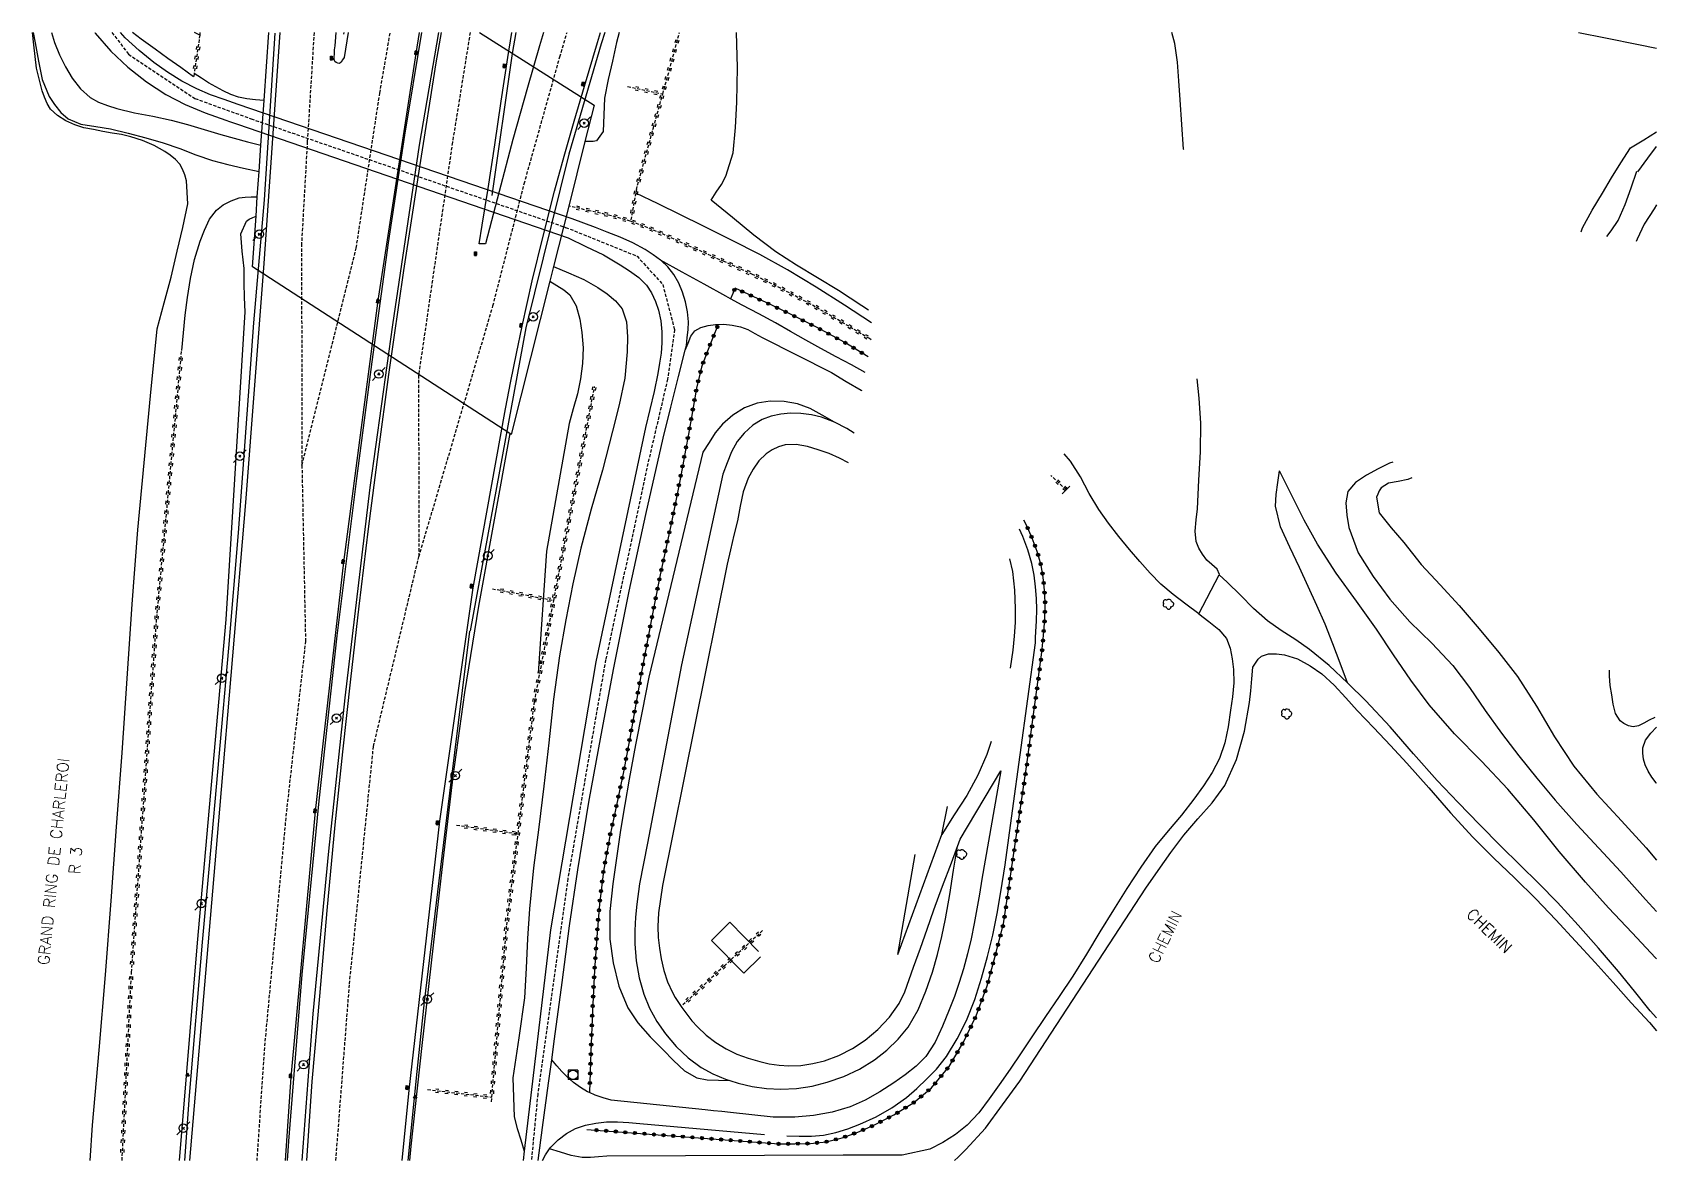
# Model space of a CAD drawing. Header units: millimetres. Extents: x 145000 to 146000, y 128000 to 128940.
# Drawn here: x 145746.5 to 146000, y 128000 to 128176 of the extents above; entities that cross this region are included whole.
import ezdxf
from ezdxf.enums import TextEntityAlignment as Align

# ---------------------------------------------------------------- set-up
doc = ezdxf.new("R2010")
doc.units = ezdxf.units.MM
doc.linetypes.add('DASHED', pattern=[0.75, 0.5, -0.25])
doc.layers.get('0').update_dxf_attribs({"linetype": 'CONTINUOUS'})
for name, color, linetype in [('W0001', 6, 'DASHED'), ('W0008', 7, 'CONTINUOUS'), ('W0010', 4, 'CONTINUOUS'), ('W0017', 7, 'CONTINUOUS'), ('W0071', 7, 'CONTINUOUS'), ('W0120', 7, 'CONTINUOUS'), ('W0211', 2, 'CONTINUOUS'), ('W0214', 2, 'CONTINUOUS'), ('W0220', 5, 'DASHED'), ('W0300', 7, 'CONTINUOUS'), ('W0323', 7, 'CONTINUOUS'), ('W0330', 7, 'CONTINUOUS'), ('W0401', 7, 'CONTINUOUS'), ('W0420', 7, 'CONTINUOUS'), ('W0473', 7, 'CONTINUOUS'), ('W0515', 5, 'CONTINUOUS'), ('W0850', 7, 'CONTINUOUS'), ('W0989', 7, 'CONTINUOUS'), ('W0990', 7, 'CONTINUOUS')]:
    doc.layers.add(name, color=color, linetype=linetype)
doc.styles.get("Standard").update_dxf_attribs({"font": 'romans.shx', "width": 0.85})

msp = doc.modelspace()

# ---------------------------------------------------------------- texts
at = {"layer": 'W0989'}
msp.add_text('GRAND RING DE CHARLEROI', height=1.75, rotation=84.3767, dxfattribs=at).set_placement((145749.76, 128046.64), align=Align.MIDDLE_CENTER)
for rotation, p in [(63.7321, (145921.35, 128030.99)), (315.7493, (145970.8, 128038.88))]:
    msp.add_text('CHEMIN', height=1.75, rotation=rotation, dxfattribs=at).set_placement(p, align=Align.MIDDLE_LEFT)
at = {"layer": 'W0990'}
msp.add_text('R 3', height=1.75, rotation=85.6049, dxfattribs=at).set_placement((145753.19, 128046.81), align=Align.MIDDLE_CENTER)

# ---------------------------------------------------------------- blocks, each defined once
blk = doc.blocks.new('T300')
for p, q in [((-0.8, 0.51), (-0.86, 0.34)), ((-0.86, 0.34), (-0.86, 0.17)), ((-0.86, 0.17), (-0.74, 0.06)), ((-0.69, 0.63), (-0.8, 0.51)), ((-0.8, -0.06), (-0.74, 0.06)), ((-0.74, 0.06), (-0.69, 0.11)), ((-0.57, 0.69), (-0.69, 0.63)), ((-0.46, 0.69), (-0.57, 0.69)), ((-0.29, 0.63), (-0.46, 0.69)), ((-0.29, 0.63), (-0.17, 0.74)), ((-0.23, 0.57), (-0.29, 0.63)), ((-0.17, 0.74), (-0.06, 0.8)), ((-0.06, 0.8), (0.06, 0.8)), ((0.06, 0.8), (0.23, 0.74)), ((0.23, 0.74), (0.34, 0.63)), ((0.34, 0.63), (0.4, 0.51)), ((0.46, 0.46), (0.34, 0.46)), ((0.4, 0.51), (0.4, 0.46)), ((0.57, 0.4), (0.46, 0.46)), ((0.57, 0.4), (0.69, 0.29)), ((0.69, 0.29), (0.74, 0.17)), ((0.74, 0.06), (0.69, -0.17)), ((0.74, 0.17), (0.74, 0.06)), ((-0.8, -0.17), (-0.8, -0.06)), ((-0.8, -0.23), (-0.8, -0.17)), ((-0.74, -0.34), (-0.8, -0.23)), ((-0.69, -0.4), (-0.74, -0.34)), ((-0.51, -0.46), (-0.69, -0.4)), ((-0.4, -0.46), (-0.51, -0.46)), ((-0.4, -0.46), (-0.34, -0.46)), ((-0.34, -0.46), (-0.34, -0.4)), ((-0.34, -0.51), (-0.34, -0.46)), ((-0.29, -0.63), (-0.34, -0.51)), ((-0.17, -0.74), (-0.29, -0.63)), ((-0.06, -0.8), (-0.17, -0.74)), ((0.06, -0.8), (-0.06, -0.8)), ((0.17, -0.74), (0.06, -0.8)), ((0.23, -0.69), (0.17, -0.74)), ((0.29, -0.46), (0.23, -0.46)), ((0.29, -0.63), (0.23, -0.69)), ((0.46, -0.4), (0.29, -0.46)), ((0.34, -0.51), (0.29, -0.63)), ((0.34, -0.51), (0.34, -0.46)), ((0.57, -0.34), (0.46, -0.4)), ((0.63, -0.29), (0.57, -0.34)), ((0.69, -0.17), (0.63, -0.29))]:
    blk.add_line(p, q)
blk = doc.blocks.new('T420')
for p, q in [((0.75, 0.75), (-0.75, 0.75)), ((-0.75, 0.75), (-0.75, -0.75)), ((0.75, 0.75), (0.75, -0.75)), ((0.75, -0.75), (-0.75, -0.75))]:
    blk.add_line(p, q)
blk.add_ellipse((0, 0), major_axis=(-0.53, 0.53), ratio=1, start_param=3.926991, end_param=10.210176)
blk = doc.blocks.new('T473')
for p, q in [((-0.166667, 0.166667), (0.166667, -0.166667)), ((-0.166667, -0.166667), (0.166667, 0.166667)), ((0.500001, 0.500001), (1.000002, 1.000002)), ((-1.000002, -1.000002), (-0.500001, -0.500001))]:
    blk.add_line(p, q)
blk.add_ellipse((0, 0), major_axis=(0.471405, 0.471405), ratio=1, start_param=5.4977871438, end_param=11.780972451)
blk = doc.blocks.new('T850')
for p, q in [((-0.25, -0.15), (0, 0.32)), ((0, 0.32), (0.25, -0.15)), ((-0.25, -0.15), (0.25, -0.15))]:
    blk.add_line(p, q)
for major_axis in [(-0.106, 0.106), (-0.0354, 0.0354), (-0.0236, 0.0236)]:
    blk.add_ellipse((0, 0), major_axis=major_axis, ratio=1, start_param=3.926991, end_param=10.210176)
blk = doc.blocks.new('T401')
for p, q in [((-0.3, 0.3), (0, 0.3)), ((-0.3, -0.25), (-0.3, 0.3)), ((-0.3, 0.15), (0, 0.15)), ((-0.3, 0), (0, 0)), ((0, 0.3), (0, -0.25)), ((-0.3, -0.15), (0, -0.15)), ((-0.3, -0.25), (-0.3, -0.3)), ((-0.3, -0.3), (0, -0.3)), ((0, -0.3), (0, -0.25))]:
    blk.add_line(p, q)
blk = doc.blocks.new('t323o')
at = {"color": 0, "linetype": 'Continuous'}
for radius in [0.25, 0.15]:
    blk.add_circle((0, 0), radius, dxfattribs=at)
blk = doc.blocks.new('t220o')
at = {"color": 0, "linetype": 'Continuous'}
for p, q in [((-0.25, 0.25), (0.25, 0.25)), ((-0.25, -0.25), (0.25, -0.25))]:
    blk.add_line(p, q, dxfattribs=at)

# ---------------------------------------------------------------- linework, layer by layer
at = {"layer": 'W0001'}
for points in [[(145758.88, 128176), (145761.49, 128172.61), (145771.85, 128165.7), (145780.61, 128162.53), (145829.7, 128145.6), (145840.86, 128141.1), (145844.86, 128136.69), (145846.71, 128129.63), (145845.62, 128121.91), (145842.72, 128109.49), (145835.95, 128078.12), (145830.05, 128043.98), (145825.35, 128010.36), (145824.36, 128000)], [(145790.44, 128176), (145789.38, 128158.99), (145788.48, 128143.05), (145788.54, 128108.48)], [(145788.54, 128108.48), (145797.02, 128142.37), (145800.7, 128166.54), (145802.33, 128176)], [(145814.8, 128176), (145812.04, 128158.87), (145806.75, 128122.53), (145806.79, 128094.19)], [(145806.79, 128094.19), (145818.36, 128133.35), (145823.24, 128152.38), (145828.8, 128172.18), (145829.93, 128176)], [(145788.54, 128108.48), (145789.1, 128081.04), (145786.09, 128054.21), (145782.68, 128017.62), (145781.5, 128000)], [(145793.84, 128000), (145795.97, 128027.56), (145799.71, 128064.62), (145806.79, 128094.19)]]:
    msp.add_lwpolyline(points, dxfattribs=at)
at = {"layer": 'W0008'}
for points in [[(145756.19, 128176), (145756.26, 128175.9), (145758.73, 128173.07), (145761.39, 128170.57), (145764.27, 128168.3), (145767.31, 128166.3), (145770.3, 128164.76), (145773.44, 128163.46), (145776.64, 128162.3), (145777.25, 128162.1), (145777.86, 128161.9), (145778.47, 128161.69)], [(145778.6, 128164.75), (145776.42, 128165.52), (145774.25, 128166.29), (145772.13, 128167.19), (145769.8, 128168.42), (145767.55, 128169.82), (145765.4, 128171.34), (145763.12, 128173.19), (145760.97, 128175.19), (145760.22, 128176)], [(145785.11, 128176), (145782.62, 128139.97), (145779.73, 128102.67), (145775.65, 128054.8), (145771.01, 128000)], [(145785.96, 128000), (145786.85, 128013.01), (145790.67, 128054.5), (145795.06, 128093.37), (145800.44, 128134.16), (145806.35, 128172.74), (145806.91, 128176)], [(145810.26, 128176), (145809.46, 128171.25), (145806.88, 128155.06), (145804.4, 128138.86), (145802.07, 128122.63), (145800.44, 128110.59), (145798.89, 128098.54), (145797.41, 128086.49), (145796.11, 128075.12), (145794.87, 128063.74), (145793.7, 128052.36), (145792.44, 128039.01), (145791.26, 128025.66), (145790.08, 128012.31), (145789.27, 128000)], [(145795.75, 128176), (145795.11, 128172.11), (145794.88, 128171.73), (145794.66, 128171.35), (145794.39, 128171.16), (145794.14, 128171.2), (145793.88, 128171.33), (145793.68, 128171.5), (145793.57, 128171.81), (145793.59, 128172.21), (145793.61, 128172.6), (145793.64, 128173.27), (145793.71, 128173.94), (145793.79, 128174.61), (145793.88, 128176)], [(145804.2, 128000), (145805.27, 128011), (145810.06, 128052.95), (145815.26, 128089.34), (145820.3, 128117.29), (145821.16, 128121.59), (145822.02, 128125.89), (145822.93, 128130.19), (145824.5, 128137.23), (145826.18, 128144.24), (145827.97, 128151.23), (145829.47, 128156.71), (145831.05, 128162.17), (145832.65, 128167.62), (145834.69, 128174.43), (145835.17, 128176)], [(145816.21, 128143.05), (145816.67, 128145.93), (145817.14, 128148.8), (145817.6, 128151.67), (145818.63, 128158.48), (145819.64, 128165.3), (145820.67, 128172.11), (145821.3, 128176)], [(145826.26, 128176), (145825.63, 128173.92), (145823.74, 128167.44), (145821.49, 128159.33), (145819.35, 128151.18), (145817.2, 128143.04), (145816.21, 128143.05)], [(145830.71, 128146.92), (145778.6, 128164.75)], [(145778.47, 128161.69), (145830.11, 128143.94)], [(145848.57, 128127.16), (145848.7, 128128.39), (145848.85, 128129.61), (145848.89, 128130.83), (145848.74, 128132.4), (145848.43, 128133.96), (145847.96, 128135.46), (145847.36, 128136.87), (145846.6, 128138.22), (145845.68, 128139.44), (145844.6, 128140.45), (145844.54, 128140.49), (145843.38, 128141.33), (145842.11, 128142.14), (145840.2, 128143.17), (145838.2, 128144.04), (145836.17, 128144.87), (145834.36, 128145.58), (145832.53, 128146.25), (145830.71, 128146.92)], [(145830.11, 128143.94), (145832.85, 128142.61), (145835.6, 128141.29), (145838.21, 128139.76), (145839.69, 128138.8), (145841.13, 128137.78), (145842.34, 128136.58), (145843.12, 128135.38), (145843.73, 128134.04), (145844.21, 128132.67), (145844.56, 128131.01), (145844.7, 128129.3), (145844.72, 128127.58), (145844.6, 128125.99), (145844.37, 128124.4), (145844.1, 128122.81), (145843.53, 128119.98), (145842.84, 128117.17), (145842.15, 128114.36)], [(145825.41, 128000), (145826.11, 128005.17), (145827.05, 128012.08), (145827.54, 128015.7), (145827.99, 128019), (145829.16, 128027.79), (145830.33, 128036.59), (145831.62, 128045.37), (145833.35, 128055.89), (145835.24, 128066.38), (145837.25, 128076.86), (145839.65, 128088.84), (145842.21, 128100.79), (145844.95, 128112.69), (145846.13, 128117.52), (145847.35, 128122.34), (145848.38, 128126.45), (145848.57, 128127.16)], [(145842.15, 128114.36), (145834.41, 128077.81), (145827.34, 128035.99), (145823.26, 128001.46), (145823.08, 128000)]]:
    msp.add_lwpolyline(points, dxfattribs=at)
at = {"layer": 'W0010'}
for points in [[(145784.29, 128175.9), (145782.63, 128149.91), (145781, 128130.71), (145778.59, 128097.91), (145777.1, 128079.96), (145774.06, 128046.04), (145772.96, 128034.09), (145770.95, 128010.14), (145770.19, 128000)], [(145786.31, 128000), (145786.5, 128003), (145788.6, 128029.02), (145791.23, 128056.13), (145794.05, 128081.84), (145797.09, 128106.4), (145799.52, 128124.62), (145802.04, 128143.18), (145804.62, 128159.99), (145807.28, 128176)], [(145809.85, 128176), (145806.86, 128158.41), (145802.67, 128130.41), (145799.15, 128105.02), (145795.22, 128072.18), (145792.7, 128048.26), (145790.27, 128022.91), (145788.51, 128000)], [(145795.09, 128175.73), (145795.14, 128176)], [(145835.85, 128176), (145835.27, 128174.22), (145830.2, 128157.01), (145823.48, 128129.91), (145814.8, 128082.63)], [(145818.23, 128150.56), (145821.43, 128172.74), (145821.96, 128176)], [(145805.13, 128000), (145806.52, 128013.87), (145807.68, 128024.74), (145809.74, 128041.9), (145811.83, 128059.03), (145814.74, 128082.58)]]:
    msp.add_lwpolyline(points, dxfattribs=at)
at = {"layer": 'W0017'}
for points in [[(145876.49, 128122.96), (145874.32, 128124.17), (145871.93, 128125.42), (145869.56, 128126.69), (145867.19, 128128.02), (145864.82, 128129.36), (145862.45, 128130.68), (145859.87, 128132.08), (145857.28, 128133.46), (145855.44, 128134.45), (145854.7, 128134.85), (145851.31, 128136.72), (145847.92, 128138.61), (145844.54, 128140.49)], [(145848.38, 128126.45), (145848.82, 128127.52), (145849.26, 128128.6), (145849.89, 128129.45), (145850.83, 128129.97), (145851.96, 128130.26), (145853.11, 128130.42), (145853.54, 128130.44), (145854.4, 128130.48), (145855.71, 128130.36), (145856.98, 128130.09), (145858.14, 128129.64), (145859.26, 128129.03), (145860.38, 128128.43)], [(145860.38, 128128.43), (145871.2, 128122.93), (145873.52, 128121.57), (145875.85, 128120.2), (145875.96, 128120.13)], [(145903.08, 128080.79), (145903.08, 128080.79), (145903.08, 128080.79), (145903.08, 128080.79), (145903.08, 128080.81), (145903.08, 128080.82), (145903.08, 128080.83), (145903.07, 128080.91), (145903.07, 128080.98), (145903.06, 128081.06), (145903.06, 128081.25), (145903.06, 128081.45), (145903.07, 128081.65), (145903.08, 128081.92), (145903.1, 128082.2), (145903.12, 128082.48), (145903.21, 128084.22), (145903.26, 128085.97), (145903.22, 128087.71), (145903.08, 128089.53), (145902.85, 128091.34), (145902.5, 128093.13), (145901.88, 128095.28), (145901.08, 128097.38), (145900.58, 128098.48)], [(145899.01, 128093.87), (145899.45, 128091.89), (145899.77, 128089.01), (145899.9, 128086.13), (145899.88, 128083.96), (145899.75, 128081.79), (145899.54, 128079.63), (145899.12, 128076.81)], [(145899.47, 128054.55), (145903.08, 128080.79)], [(145896.15, 128065.38), (145895.44, 128063.34), (145894.07, 128060.11), (145892.34, 128056.96), (145890.38, 128053.91), (145888.42, 128050.86)], [(145891.3, 128050.14), (145897.67, 128060.82), (145894.66, 128043.9), (145894.29, 128041.58), (145893.92, 128039.26), (145893.5, 128036.96), (145893, 128034.6), (145892.44, 128032.24), (145891.8, 128029.91), (145891.14, 128027.75), (145890.4, 128025.61), (145889.58, 128023.51), (145888.55, 128020.96), (145887.41, 128018.47), (145885.94, 128016.24), (145884.43, 128014.73), (145882.7, 128013.38), (145880.92, 128012.14), (145878.74, 128010.7), (145876.46, 128009.4), (145874.1, 128008.35), (145871.3, 128007.54), (145868.39, 128007.03), (145865.47, 128006.76), (145862.13, 128006.78), (145858.77, 128007.11), (145855.42, 128007.49), (145854.11, 128007.62), (145852.8, 128007.75), (145851.49, 128007.88), (145836.83, 128009.39)], [(145887.61, 128014.25), (145889.16, 128016.21), (145890.83, 128018.99), (145892.28, 128021.87), (145893.59, 128025.1), (145894.64, 128028.45), (145895.57, 128031.84), (145896.37, 128035.17), (145897.06, 128038.54), (145897.67, 128041.92), (145898.34, 128046.12), (145898.9, 128050.34), (145899.47, 128054.55)], [(145836.83, 128009.39), (145835.58, 128009.8), (145834.33, 128010.21), (145833.45, 128010.6), (145833.13, 128010.73), (145832.02, 128011.41), (145830.96, 128012.19), (145829.97, 128013.04), (145829.12, 128013.89), (145828.33, 128014.79), (145827.54, 128015.7)], [(145864.25, 128003.83), (145866.16, 128003.82), (145868.07, 128003.8), (145869.96, 128003.95), (145871.88, 128004.36), (145873.78, 128004.96), (145875.62, 128005.66), (145878.18, 128006.83), (145880.63, 128008.22), (145882.93, 128009.82), (145884.55, 128011.21), (145886.08, 128012.73), (145887.61, 128014.25)], [(145826.09, 128000), (145826.56, 128000.9), (145827.21, 128001.84), (145827.4, 128002.1), (145828.54, 128003.23), (145829.84, 128004.22), (145831.24, 128004.99), (145832.79, 128005.53), (145834.43, 128005.85), (145836.09, 128006.03), (145837.82, 128006.05), (145839.57, 128005.91), (145841.31, 128005.77)], [(145841.31, 128005.77), (145860.74, 128004.05)]]:
    msp.add_lwpolyline(points, dxfattribs=at)
at = {"layer": 'W0071'}
for points in [[(145987.84, 128176), (145992.05, 128175.16), (145997.18, 128174.11), (146000, 128173.53)], [(146000, 128022.27), (145998.99, 128023.37), (145996.54, 128026.44), (145994.06, 128029.49), (145990.94, 128033.12), (145987.78, 128036.73), (145984.54, 128040.26), (145981.63, 128043.23), (145978.66, 128046.13), (145975.7, 128049.05), (145972.36, 128052.44), (145969.04, 128055.84), (145965.76, 128059.28), (145962.05, 128063.44), (145958.41, 128067.65), (145954.61, 128071.71), (145951.79, 128074.5), (145951.74, 128074.55), (145948.89, 128077.21), (145945.85, 128079.74), (145943.67, 128081.26), (145941.43, 128082.69), (145939.27, 128084.22), (145937.11, 128086.15), (145935.04, 128088.21), (145932.96, 128090.25), (145932.36, 128090.8), (145931.75, 128091.36)], [(145928.53, 128085.29), (145930.09, 128084.08), (145931.65, 128082.87), (145932.85, 128081.44), (145933.45, 128079.95), (145933.77, 128078.29), (145933.96, 128076.63), (145934, 128074.51), (145933.8, 128072.37), (145933.51, 128070.24), (145933.12, 128067.69), (145932.59, 128065.16), (145931.79, 128062.74), (145930.65, 128060.54), (145929.26, 128058.45), (145927.79, 128056.4), (145925.83, 128053.89), (145923.75, 128051.46), (145921.75, 128048.98), (145919.48, 128045.75), (145917.32, 128042.45), (145915.21, 128039.11), (145913.08, 128035.68), (145911, 128032.21), (145908.87, 128028.78), (145906.77, 128025.61), (145904.63, 128022.46), (145902.49, 128019.32), (145900.8, 128016.8), (145899.12, 128014.27), (145897.37, 128011.8), (145895.81, 128009.6), (145894.2, 128007.44), (145892.37, 128005.51), (145890.57, 128004.07), (145888.61, 128002.79), (145886.57, 128001.76), (145882.26, 128000.82), (145877.64, 128000.83), (145873.02, 128000.84), (145836.14, 128000.67), (145834.86, 128000.57), (145833.57, 128000.48), (145832.29, 128000.49), (145830.58, 128000.8), (145828.9, 128001.32), (145827.21, 128001.84)], [(145890.39, 128000), (145890.98, 128000.53), (145892.19, 128001.71), (145895.23, 128005.05), (145897.93, 128008.71), (145900.63, 128012.37), (145920.28, 128042.48), (145922.22, 128045.26), (145924.17, 128048.05), (145926.19, 128050.78), (145928.39, 128053.33), (145930.66, 128055.83), (145932.6, 128058.5), (145934.44, 128062.58), (145935.67, 128066.97), (145936.48, 128071.45), (145936.69, 128073.29), (145936.84, 128075.13), (145936.98, 128076.98), (145937.4, 128077.59), (145937.83, 128078.2), (145938.33, 128078.68), (145939.41, 128079.04), (145940.69, 128079.03), (145941.94, 128078.88), (145943.98, 128078.26), (145945.91, 128077.18), (145947.73, 128075.92), (145949.7, 128074.19), (145951.5, 128072.21), (145953.28, 128070.23), (145955.88, 128067.5), (145958.46, 128064.75), (145961.02, 128061.99), (145964.45, 128058.14), (145967.85, 128054.25), (145971.33, 128050.45), (145974.57, 128047.21), (145977.89, 128044.04), (145981.16, 128040.82), (145984.29, 128037.54), (145987.36, 128034.21), (145990.42, 128030.87), (145993.24, 128027.75), (145996.04, 128024.62), (145998.88, 128021.51), (146000, 128020.22)]]:
    msp.add_lwpolyline(points, dxfattribs=at)
at = {"layer": 'W0120'}
for points in [[(145821.21, 128113.3), (145821, 128113.43), (145780.83, 128139.45), (145781.38, 128147.35), (145781.58, 128150.35), (145781.86, 128154.29), (145782.14, 128158.4), (145782.63, 128165.37), (145783.37, 128176)], [(145816.24, 128176), (145834.16, 128164.68), (145832.73, 128159.01), (145830.19, 128148.91), (145827.81, 128139.49), (145827.24, 128137.2), (145821.21, 128113.3)], [(145907.2, 128104.01), (145908.44, 128105.19)], [(145852.48, 128034.35), (145855.36, 128037.17), (145859.84, 128032.6)], [(145860.13, 128031.78), (145857.51, 128029.22), (145852.48, 128034.35)]]:
    msp.add_lwpolyline(points, dxfattribs=at)
at = {"layer": 'W0211'}
for points in [[(145746.6, 128176), (145746.9, 128174.41), (145747.41, 128171.52), (145748.01, 128168.65), (145749.09, 128166.03), (145749.94, 128164.74), (145750.92, 128163.53), (145752.03, 128162.53), (145754.05, 128161.68), (145756.36, 128161.33), (145758.67, 128160.95), (145761.43, 128160.27), (145764.18, 128159.56), (145766.9, 128158.77), (145769.46, 128157.88), (145772, 128156.91), (145774.56, 128156.05), (145776.98, 128155.41), (145779.42, 128154.85), (145781.86, 128154.29)], [(145772.58, 128175.6), (145771.77, 128176)], [(145838.08, 128176), (145837.63, 128174.45), (145837, 128171.55), (145836.36, 128168.65), (145835.76, 128165.75), (145835.66, 128163.16), (145835.58, 128160.56), (145834.53, 128159.09), (145833.98, 128159.01), (145833.35, 128159.01), (145832.73, 128159.01)], [(145997.06, 128154.28), (145998.66, 128156.41), (146000, 128158.19)], [(145992.25, 128144.19), (145992.91, 128145.08), (145994, 128146.65), (145995.09, 128149.18), (145996.02, 128151.77), (145996.95, 128154.37)], [(145877.48, 128130.71), (145873.24, 128133.45), (145868.83, 128136.26), (145864.35, 128138.95), (145860, 128141.34), (145855.58, 128143.62), (145851.14, 128145.85), (145847.65, 128147.57), (145844.15, 128149.26), (145840.65, 128150.95)], [(145769.41, 128000), (145772.23, 128033.96), (145776.71, 128084.41), (145779.67, 128132.4), (145779.59, 128134.66), (145779.52, 128136.93), (145779.51, 128139.2), (145779.21, 128141.9), (145778.98, 128144.6), (145779.87, 128146.58), (145780.33, 128146.86), (145780.86, 128147.11), (145781.38, 128147.35)], [(146000, 128149.12), (145999.61, 128148.51), (145998.05, 128146.07), (145996.96, 128143.74), (145996.8, 128143.4)], [(145827.81, 128139.49), (145830.18, 128138.48), (145832.55, 128137.48), (145834.76, 128136.22), (145836.17, 128135.23), (145837.51, 128134.14), (145838.55, 128132.88), (145839.22, 128130.84), (145839.36, 128128.51), (145839.33, 128126.19), (145838.96, 128122.04), (145838.04, 128117.91), (145837.04, 128113.8), (145835.46, 128107.69), (145833.69, 128101.62), (145832.07, 128095.52), (145830.84, 128089.96), (145829.74, 128084.36), (145828.77, 128078.75), (145827.83, 128071.98), (145827.08, 128065.18), (145826.33, 128058.39), (145825.52, 128052.02), (145824.71, 128045.65), (145824.07, 128039.27), (145823.78, 128034.65), (145823.57, 128030.02), (145823.31, 128025.4), (145822.42, 128019.15), (145821.44, 128012.92), (145821.66, 128006.8), (145822.12, 128005.01), (145822.69, 128003.24), (145823.26, 128001.46)], [(145874.74, 128113.49), (145873.59, 128114.19), (145871.67, 128115.21), (145869.66, 128115.97), (145868.07, 128116.34), (145866.43, 128116.56), (145864.8, 128116.59), (145863.29, 128116.45), (145861.79, 128116.15), (145860.39, 128115.63), (145858.92, 128114.71), (145857.59, 128113.51), (145856.46, 128112.17), (145855.58, 128110.59), (145854.91, 128108.85), (145854.25, 128107.11), (145847.77, 128077.36), (145842.47, 128049.52)], [(145871.67, 128115.21), (145869.76, 128116.27), (145867.86, 128117.33), (145865.88, 128118.08), (145863.8, 128118.44), (145861.65, 128118.5), (145859.6, 128118.19), (145857.65, 128117.42), (145855.81, 128116.27), (145854.18, 128114.88), (145853.06, 128113.54), (145852.1, 128112.03), (145851.13, 128110.52), (145842.68, 128075.43)], [(145821, 128113.43), (145818.56, 128099.97), (145816.11, 128086.5), (145813.9, 128073), (145812.11, 128059.89), (145810.53, 128046.74), (145809.02, 128033.59), (145807.24, 128017.92), (145805.56, 128002.23), (145805.34, 128000)], [(145958.84, 128108.98), (145958.33, 128108.79), (145956.54, 128107.92), (145954.72, 128106.93), (145953, 128105.78), (145951.83, 128104.36), (145951.49, 128102.64), (145951.65, 128100.68), (145951.99, 128098.77), (145953.41, 128094.8), (145955.76, 128091.1), (145958.37, 128087.59), (145961.49, 128084.03), (145964.92, 128080.71), (145968.19, 128077.25), (145970.8, 128073.79), (145973.27, 128070.21), (145975.8, 128066.68), (145978.53, 128063.14), (145981.33, 128059.64), (145984.19, 128056.2), (145987.54, 128052.43), (145990.98, 128048.73), (145994.41, 128045.03), (145998.29, 128040.73), (146000, 128038.84)], [(146000, 128031.47), (145999.86, 128031.63), (145996.18, 128035.54), (145992.5, 128039.44), (145988.89, 128043.41), (145984.82, 128048.23), (145980.86, 128053.13), (145976.8, 128057.95), (145972.67, 128062.31), (145968.45, 128066.59), (145964.49, 128071.08), (145961.64, 128074.93), (145958.95, 128078.92), (145956.27, 128082.9), (145953.14, 128087.27), (145950.01, 128091.65), (145947.09, 128096.15), (145945.01, 128099.92), (145943.07, 128103.78), (145941.12, 128107.63)], [(145842.68, 128075.43), (145841.65, 128070.13), (145840.62, 128064.83), (145839.65, 128059.52), (145838.94, 128055.53), (145838.27, 128051.54), (145837.7, 128047.53), (145837.08, 128043.19), (145836.59, 128038.83), (145836.62, 128034.51), (145837.13, 128030.83), (145838.01, 128027.18), (145839.42, 128023.81), (145840.99, 128021.47), (145842.88, 128019.29), (145844.91, 128017.26), (145846.54, 128015.58), (145848.26, 128014), (145850.18, 128012.9), (145851.82, 128012.57), (145853.58, 128012.53), (145855.33, 128012.48)], [(145881.59, 128032.14), (145888.42, 128050.86), (145889.32, 128055.23)], [(145842.47, 128049.52), (145841.86, 128046.35), (145841.25, 128043.19), (145840.81, 128040.01), (145840.62, 128037.95), (145840.5, 128035.88), (145840.52, 128033.82), (145840.73, 128031.15), (145841.17, 128028.49), (145841.9, 128025.93), (145842.82, 128023.77), (145843.96, 128021.69), (145845.3, 128019.75), (145846.95, 128017.79), (145848.82, 128016.01), (145850.87, 128014.5), (145852.7, 128013.51), (145854.65, 128012.7), (145855.33, 128012.48), (145856.66, 128012.06), (145858.84, 128011.55), (145861.08, 128011.24), (145863.32, 128011.13), (145865.75, 128011.26), (145868.18, 128011.62), (145870.55, 128012.2), (145873.11, 128013.09), (145875.6, 128014.26), (145877.9, 128015.69), (145879.83, 128017.21), (145881.62, 128018.94), (145883.18, 128020.83), (145884.75, 128023.5), (145885.96, 128026.42), (145886.98, 128029.41), (145887.78, 128032.14), (145888.42, 128034.93), (145889.01, 128037.72), (145889.7, 128041.49), (145890.28, 128045.28), (145890.87, 128049.07)]]:
    msp.add_lwpolyline(points, dxfattribs=at)
at = {"layer": 'W0214'}
for points in [[(145749.47, 128176), (145749.94, 128174.43), (145750.69, 128172.49), (145751.61, 128170.66), (145752.7, 128168.87), (145753.97, 128167.19), (145755.48, 128165.84), (145756.77, 128165.15), (145758.2, 128164.63), (145759.64, 128164.16), (145762.42, 128163.44), (145765.27, 128162.92), (145768.11, 128162.34), (145770.7, 128161.62), (145773.28, 128160.84), (145775.87, 128160.08), (145777.96, 128159.51), (145780.05, 128158.96), (145782.14, 128158.4)], [(145771.64, 128169.1), (145769.62, 128170.52), (145767.61, 128171.93), (145765.62, 128173.38), (145763.44, 128174.96), (145762.07, 128176)], [(145782.63, 128165.37), (145781.29, 128165.51), (145779.95, 128165.64), (145778.65, 128165.9), (145777.44, 128166.34), (145776.26, 128166.89), (145775.11, 128167.5), (145773.96, 128168.17), (145772.84, 128168.89), (145771.72, 128169.62)], [(145995.94, 128157.99), (145998, 128159.27), (146000, 128160.52)], [(145988.26, 128144.88), (145988.43, 128145.54), (145989.94, 128148.27), (145991.56, 128150.94), (145992.96, 128153.32), (145994.45, 128155.66), (145995.94, 128157.99)], [(145769.77, 128126.4), (145770.03, 128129.16), (145770.3, 128131.92), (145770.66, 128134.66), (145771.15, 128137.63), (145771.76, 128140.58), (145772.66, 128143.42), (145773.34, 128145.16), (145774.13, 128146.85), (145775.2, 128148.26), (145776.26, 128149.09), (145777.47, 128149.75), (145778.74, 128150.2), (145779.67, 128150.32), (145780.63, 128150.34), (145781.58, 128150.35)], [(145827.24, 128137.2), (145828.34, 128136.53), (145829.44, 128135.87), (145830.37, 128135.07), (145831.37, 128133.34), (145831.92, 128131.27), (145832.26, 128129.17), (145832.43, 128126.79), (145832.32, 128124.36), (145832.03, 128121.96), (145831.55, 128119.62), (145830.9, 128117.3), (145830.25, 128114.98), (145826.71, 128095.08), (145825.4, 128076.03)], [(145873.88, 128108.83), (145872.47, 128109.6), (145870.83, 128110.33), (145869.14, 128110.9), (145867.44, 128111.38), (145865.69, 128111.71), (145864, 128111.65), (145862.96, 128111.33), (145861.94, 128110.86), (145861.02, 128110.28), (145859.89, 128109.19), (145858.96, 128107.87), (145858.18, 128106.48), (145857.41, 128104.35), (145856.97, 128102.08), (145856.53, 128099.81), (145855.99, 128097.55), (145855.45, 128095.29), (145854.92, 128093.03), (145844.85, 128042.91)], [(145951.74, 128074.55), (145950.61, 128077.59), (145949.48, 128080.64), (145948.29, 128083.66), (145946.97, 128086.62), (145945.6, 128089.56), (145944.27, 128092.52), (145942.76, 128095.68), (145941.3, 128098.85), (145940.54, 128102.12), (145940.6, 128103.94), (145940.86, 128105.79), (145941.12, 128107.63)], [(145961.8, 128106.49), (145961.17, 128106.27), (145959.67, 128105.95), (145958.15, 128105.66), (145957, 128104.95), (145956.71, 128104.5), (145956.47, 128103.99), (145956.29, 128103.48), (145956.7, 128101.05), (145958.58, 128098.7), (145960.56, 128096.41), (145963.28, 128093.01), (145966.24, 128089.8), (145969.18, 128086.57), (145972.3, 128082.94), (145975.37, 128079.28), (145978.3, 128075.51), (145981.29, 128070.88), (145984.07, 128066.11), (145987.09, 128061.52), (145990.7, 128057.16), (145994.55, 128052.99), (145998.38, 128048.8), (146000, 128046.87)], [(145844.85, 128042.91), (145844.54, 128040.77), (145844.23, 128038.63), (145844.1, 128036.49), (145844.17, 128034.8), (145844.34, 128033.11), (145844.63, 128031.45), (145845.06, 128029.66), (145845.63, 128027.9), (145846.37, 128026.22), (145846.83, 128025.42), (145847.33, 128024.64), (145847.74, 128024.03), (145847.85, 128023.88), (145848.61, 128022.83), (145849.41, 128021.81), (145850.28, 128020.85), (145851.66, 128019.56), (145853.16, 128018.41), (145854.76, 128017.41), (145856.44, 128016.6), (145858.2, 128015.95), (145860.01, 128015.43), (145861.5, 128015.1), (145863.02, 128014.86), (145864.54, 128014.76), (145866.42, 128014.83), (145868.3, 128015.11), (145870.12, 128015.55), (145872.35, 128016.37), (145874.49, 128017.46), (145876.47, 128018.76), (145878.46, 128020.44), (145880.27, 128022.36), (145881.77, 128024.48), (145882.65, 128026.3), (145883.34, 128028.23), (145884.02, 128030.17), (145885.1, 128033.14), (145886.13, 128036.12), (145887.18, 128039.11), (145888.54, 128042.79), (145889.92, 128046.46), (145891.3, 128050.14)], [(145881.59, 128032.14), (145884.29, 128047.77)]]:
    msp.add_lwpolyline(points, dxfattribs=at)
at = {"layer": 'W0220'}
for points in [[(145772.5, 128174.9), (145771.72, 128169.62), (145771.64, 128169.1)], [(145772.62, 128176), (145772.58, 128175.6), (145772.5, 128174.9)], [(145840.75, 128151.48), (145843.41, 128161.12), (145844.87, 128166.4), (145846.07, 128170.75), (145847.49, 128176)], [(145839.39, 128167.59), (145844.87, 128166.4)], [(145840.75, 128151.48), (145840.65, 128150.95), (145839.84, 128146.55)], [(145877.42, 128128.05), (145877.13, 128128.23), (145872.57, 128130.96), (145867.95, 128133.61), (145863.27, 128136.11), (145858.9, 128138.24), (145854.47, 128140.25), (145850.02, 128142.21), (145846.63, 128143.75), (145843.23, 128145.27), (145839.84, 128146.55), (145839.77, 128146.58), (145836.61, 128147.46), (145833.4, 128148.19), (145830.19, 128148.91)], [(145761.94, 128029.35), (145765.88, 128084.67), (145769.77, 128126.4)], [(145818.12, 128009.18), (145818.18, 128009.89), (145820.51, 128036.7), (145822.28, 128050.98), (145824.84, 128071.58), (145827.86, 128087.4), (145834.23, 128120.76)], [(145907.83, 128104.67), (145905.54, 128106.8), (145905.46, 128106.87)], [(145818.29, 128089.21), (145827.86, 128087.4)], [(145812.69, 128052.32), (145822.28, 128050.98)], [(145860.45, 128035.88), (145857.6, 128033.22), (145854.49, 128030.39), (145852.26, 128028.26), (145850, 128026.15), (145847.74, 128024.03)], [(145760.46, 128000), (145761.13, 128013.29), (145761.94, 128029.35)], [(145808.17, 128011.07), (145818.18, 128009.89)]]:
    msp.add_lwpolyline(points, dxfattribs=at)
at = {"layer": 'W0323'}
for points in [[(145876.94, 128125.41), (145873.27, 128127.65), (145868.95, 128129.96), (145864.58, 128132.15), (145861.78, 128133.49), (145858.97, 128134.79), (145856.15, 128136.09), (145855.44, 128134.45)], [(145853.54, 128130.44), (145852.64, 128128.23), (145851.73, 128126.01), (145850.94, 128123.76), (145850.14, 128120.51), (145849.56, 128117.2), (145848.98, 128113.89), (145848.3, 128110.24), (145847.62, 128106.59), (145846.92, 128102.95), (145846.12, 128099.09), (145845.29, 128095.23), (145844.48, 128091.37), (145843.5, 128086.41), (145842.54, 128081.45), (145841.61, 128076.48), (145840.66, 128071.19), (145839.73, 128065.9), (145838.75, 128060.62), (145837.67, 128055.46), (145836.54, 128050.32), (145835.61, 128045.15), (145834.99, 128040.02), (145834.56, 128034.86), (145834.21, 128029.7), (145833.88, 128023.34), (145833.66, 128016.96), (145833.45, 128010.6)], [(145833.04, 128004.86), (145863, 128002.58), (145865.48, 128002.62), (145867.95, 128002.66), (145870.39, 128002.92), (145872.88, 128003.55), (145875.32, 128004.42), (145877.7, 128005.45), (145880.94, 128007.1), (145884.04, 128009.04), (145886.8, 128011.32), (145889.57, 128014.69), (145891.85, 128018.55), (145893.78, 128022.56), (145895.5, 128027.23), (145896.79, 128032.08), (145898.07, 128036.94), (145901.72, 128061.79), (145904.07, 128079.34), (145904.29, 128081.91), (145904.5, 128084.48), (145904.55, 128087.05), (145904.45, 128089.01), (145904.26, 128090.96), (145903.92, 128092.88), (145903.32, 128095.01), (145902.53, 128097.09), (145901.64, 128099.13), (145901.25, 128099.92)]]:
    msp.add_lwpolyline(points, dxfattribs=at)
at = {"layer": 'W0330'}
for points in [[(145755.51, 128000), (145755.87, 128005.5), (145756.87, 128017.24), (145757.86, 128028.99), (145758.74, 128040.52), (145759.61, 128052.06), (145760.46, 128063.6), (145761.26, 128075.2), (145762.05, 128086.81), (145762.94, 128098.41), (145763.89, 128108.87), (145764.92, 128119.33), (145765.95, 128129.78), (145767.04, 128133.81), (145768.14, 128137.84), (145769.07, 128141.9), (145769.97, 128145.58), (145770.74, 128149.29), (145770.52, 128152.87), (145770.25, 128153.77), (145769.92, 128154.66), (145769.48, 128155.46), (145768.8, 128156.21), (145767.98, 128156.85), (145767.12, 128157.44), (145765.46, 128158.38), (145763.68, 128159.13), (145761.85, 128159.72), (145760.4, 128160.06), (145758.93, 128160.3), (145757.46, 128160.57), (145755.98, 128160.85), (145754.5, 128161.15), (145753.08, 128161.61), (145751.69, 128162.24), (145750.37, 128163.03), (145749.3, 128164.04), (145748.77, 128164.91), (145748.36, 128165.9), (145748, 128166.89), (145747.1, 128170.42), (145746.69, 128174.09), (145746.48, 128176)], [(145876.98, 128132.7), (145875.97, 128133.37), (145872.28, 128135.73), (145869.02, 128137.72), (145865.74, 128139.68), (145862.54, 128141.76), (145859.1, 128144.36), (145855.76, 128147.11), (145852.43, 128149.86), (145853.23, 128151.08), (145854.04, 128152.3), (145854.74, 128153.56), (145855.84, 128157.22), (145856.21, 128161.16), (145856.41, 128165.11), (145856.55, 128170.56), (145856.37, 128176)], [(145926.19, 128157.67), (145926.18, 128157.79), (145925.92, 128161.64), (145925.62, 128165.48), (145925.44, 128168.44), (145925.23, 128171.39), (145924.79, 128174.29), (145924.34, 128176)], [(145928.53, 128085.29), (145931.75, 128091.36), (145931.75, 128091.39), (145931.76, 128091.42), (145931.76, 128091.45), (145931.42, 128092.29), (145930.58, 128092.97), (145929.8, 128093.69), (145929.15, 128094.6), (145928.57, 128095.56), (145928.14, 128096.56), (145927.96, 128098.2), (145928.15, 128099.94), (145928.34, 128101.67), (145928.57, 128106.13), (145928.8, 128110.59), (145928.84, 128115.04), (145928.6, 128118.95), (145928.31, 128121.98)], [(145928.53, 128085.29), (145926.53, 128086.8), (145924.53, 128088.32), (145922.63, 128089.93), (145920.93, 128091.65), (145919.32, 128093.47), (145917.75, 128095.32), (145916.08, 128097.35), (145914.45, 128099.42), (145912.92, 128101.56), (145911.43, 128104.07), (145910.06, 128106.65), (145908.5, 128109.09), (145907.52, 128110.26)]]:
    msp.add_lwpolyline(points, dxfattribs=at)
at = {"layer": 'W0515'}
for points in [[(145996.35, 128067.66), (145995.63, 128067.82), (145994.92, 128068.16), (145994.31, 128068.59), (145993.59, 128069.72), (145993.24, 128071.18), (145993, 128072.65), (145992.77, 128074.12), (145992.66, 128075.61), (145992.66, 128076.51)], [(145999.72, 128069.11), (145998.87, 128068.71), (145998.03, 128068.26), (145997.19, 128067.82), (145996.35, 128067.66)], [(145998.24, 128061.74), (145997.99, 128062.62), (145997.84, 128063.53), (145997.86, 128064.4), (145998.3, 128065.57), (145999.09, 128066.66), (146000, 128067.62)], [(146000, 128058.84), (145999.93, 128058.92), (145999.29, 128059.82), (145998.69, 128060.75), (145998.24, 128061.74)]]:
    msp.add_lwpolyline(points, dxfattribs=at)

# ---------------------------------------------------------------- block references
at = {"layer": 'W0220'}
for p, rotation in [((145847.12, 128174.62), 74.88066397638724), ((145772.08, 128172.07), 261.5191394307569), ((145772.3, 128173.55), 261.5191394307569), ((145846.73, 128173.17), 74.88066397638724), ((145771.86, 128170.59), 261.5191394307569), ((145845.94, 128170.28), 74.55207201375472), ((145846.33, 128171.72), 74.88066397638724), ((145840.86, 128167.27), 347.7981814851721), ((145842.32, 128166.95), 347.7981814851721), ((145845.14, 128167.39), 74.55207201375472), ((145845.54, 128168.83), 74.55207201375472), ((145843.79, 128166.64), 347.7981814851721), ((145844.34, 128164.49), 74.55249133078068), ((145844.74, 128165.94), 74.55249133078068), ((145843.94, 128163.05), 74.55249133078068), ((145843.14, 128160.16), 74.55230215271898), ((145843.54, 128161.6), 74.55249133078068), ((145842.34, 128157.27), 74.55230215271898), ((145842.74, 128158.71), 74.55230215271898), ((145841.55, 128154.37), 74.55230215271898), ((145841.94, 128155.82), 74.55230215271898), ((145841.15, 128152.93), 74.55230215271898), ((145840.38, 128149.5), 259.6103015344773), ((145840.65, 128150.98), 259.6387230351337), ((145831.65, 128148.58), 167.2767396688124), ((145833.11, 128148.25), 167.2767396688124), ((145834.58, 128147.92), 167.2559234183752), ((145836.04, 128147.59), 167.2559234183752), ((145837.49, 128147.22), 164.3449680616002), ((145838.93, 128146.81), 164.3449680616002), ((145840.11, 128148.03), 259.6103015344773), ((145840.36, 128146.35), 159.2756395486375), ((145841.76, 128145.82), 159.2756395486375), ((145843.17, 128145.29), 159.2756395486375), ((145844.54, 128144.68), 155.9687511222107), ((145845.91, 128144.07), 155.9687511222107), ((145847.28, 128143.46), 155.5000077540685), ((145848.64, 128142.84), 155.5000077540685), ((145850.01, 128142.21), 155.5000077540685), ((145851.38, 128141.61), 156.2229026466904), ((145852.75, 128141), 156.2229026466904), ((145854.12, 128140.4), 156.2229026466904), ((145855.49, 128139.78), 155.6116257843968), ((145856.86, 128139.16), 155.6116257843968), ((145858.22, 128138.54), 155.6116257843968), ((145859.58, 128137.91), 154.0413702314083), ((145860.93, 128137.25), 154.0413702314083), ((145862.28, 128136.59), 154.0413702314083), ((145863.62, 128135.92), 151.8767566314919), ((145864.94, 128135.22), 151.8767566314919), ((145866.27, 128134.51), 151.8767566314919), ((145867.59, 128133.8), 151.8767566314919), ((145868.9, 128133.07), 150.1562131448216), ((145870.2, 128132.32), 150.1562131448216), ((145871.5, 128131.57), 150.1562131448216), ((145872.8, 128130.82), 149.1120290467972), ((145874.08, 128130.05), 149.1120290467972), ((145875.37, 128129.28), 149.1120290467972), ((145876.66, 128128.51), 149.1120290467972), ((145769.64, 128125.03), 84.6722870560372), ((145769.36, 128122.04), 84.6722870560372), ((145769.5, 128123.54), 84.6722870560372), ((145769.08, 128119.06), 84.6722870560372), ((145769.22, 128120.55), 84.6722870560372), ((145833.89, 128118.96), 79.18871070552238), ((145834.17, 128120.43), 79.18871070552238), ((145768.8, 128116.07), 84.6722870560372), ((145768.94, 128117.56), 84.6722870560372), ((145833.61, 128117.48), 79.18871070552238), ((145768.67, 128114.58), 84.6722870560372), ((145833.04, 128114.54), 79.18871070552238), ((145833.32, 128116.01), 79.18871070552238), ((145768.39, 128111.59), 84.6722870560372), ((145768.53, 128113.08), 84.6722870560372), ((145832.48, 128111.59), 79.18871070552238), ((145832.76, 128113.06), 79.18871070552238), ((145768.11, 128108.6), 84.6722870560372), ((145768.25, 128110.1), 84.6722870560372), ((145831.92, 128108.64), 79.18871070552238), ((145832.2, 128110.12), 79.18871070552238), ((145767.97, 128107.11), 84.6722870560372), ((145831.64, 128107.17), 79.18871070552238), ((145906.56, 128105.85), 137.1096025676788), ((145767.69, 128104.12), 84.6722870560372), ((145767.83, 128105.62), 84.6722870560372), ((145831.07, 128104.22), 79.18871070552238), ((145831.35, 128105.7), 79.18871070552238), ((145907.66, 128104.83), 137.1096025676788), ((145767.41, 128101.14), 84.6722870560372), ((145767.55, 128102.63), 84.6722870560372), ((145830.51, 128101.28), 79.18871070552238), ((145830.79, 128102.75), 79.18871070552238), ((145767.27, 128099.64), 84.6722870560372), ((145829.95, 128098.33), 79.18871070552238), ((145830.23, 128099.8), 79.18871070552238), ((145766.99, 128096.66), 84.6722870560372), ((145767.13, 128098.15), 84.6722870560372), ((145829.67, 128096.86), 79.18871070552238), ((145766.72, 128093.67), 84.6722870560372), ((145766.85, 128095.16), 84.6722870560372), ((145829.1, 128093.91), 79.18871070552238), ((145829.39, 128095.38), 79.18871070552238), ((145766.58, 128092.17), 84.6722870560372), ((145828.54, 128090.96), 79.18871070552238), ((145828.82, 128092.44), 79.18871070552238), ((145766.3, 128089.19), 84.6722870560372), ((145766.44, 128090.68), 84.6722870560372), ((145819.76, 128088.93), 349.3301334452851), ((145821.23, 128088.65), 349.3301334452851), ((145822.71, 128088.37), 349.3301334452851), ((145828.26, 128089.49), 79.18871070552238), ((145766.02, 128086.2), 84.6722870560372), ((145766.16, 128087.69), 84.6722870560372), ((145824.18, 128088.09), 349.3301334452851), ((145825.66, 128087.82), 349.3301334452851), ((145827.13, 128087.54), 349.3301334452851), ((145827.7, 128086.54), 79.18675058667468), ((145827.98, 128088.02), 79.18871070552238), ((145765.77, 128083.21), 85.93042866403624), ((145765.88, 128084.71), 84.6722870560372), ((145827.13, 128083.6), 79.18675058667468), ((145827.42, 128085.07), 79.18675058667468), ((145765.67, 128081.71), 85.93042866403624), ((145826.57, 128080.65), 79.18675058667468), ((145826.85, 128082.12), 79.18675058667468), ((145765.45, 128078.72), 85.93042866403624), ((145765.56, 128080.22), 85.93042866403624), ((145826.29, 128079.18), 79.18675058667468), ((145765.24, 128075.73), 85.93042866403624), ((145765.35, 128077.23), 85.93042866403624), ((145825.73, 128076.23), 79.18675058667468), ((145826.01, 128077.7), 79.18675058667468), ((145765.13, 128074.23), 85.93042866403624), ((145825.16, 128073.28), 79.18675058667468), ((145825.45, 128074.76), 79.18675058667468), ((145764.92, 128071.24), 85.93042866403624), ((145765.03, 128072.74), 85.93042866403624), ((145824.88, 128071.81), 79.18675058667468), ((145764.71, 128068.25), 85.93042866403624), ((145764.81, 128069.74), 85.93042866403624), ((145824.5, 128068.83), 82.91710307332075), ((145824.68, 128070.32), 82.91710307332075), ((145764.6, 128066.75), 85.93042866403624), ((145824.13, 128065.86), 82.91710307332075), ((145824.31, 128067.35), 82.91710307332075), ((145764.39, 128063.76), 85.93042866403624), ((145764.49, 128065.26), 85.93042866403624), ((145823.76, 128062.88), 82.91710307332075), ((145823.94, 128064.37), 82.91710307332075), ((145764.18, 128060.77), 85.93042866403624), ((145764.28, 128062.26), 85.93042866403624), ((145823.57, 128061.39), 82.91710307332075), ((145763.96, 128057.78), 85.93042866403624), ((145764.07, 128059.27), 85.93042866403624), ((145823.2, 128058.41), 82.91710307332075), ((145823.39, 128059.9), 82.91710307332075), ((145763.86, 128056.28), 85.93042866403624), ((145822.83, 128055.44), 82.91710307332075), ((145823.02, 128056.93), 82.91710307332075), ((145763.64, 128053.29), 85.93042866403624), ((145763.75, 128054.78), 85.93042866403624), ((145822.65, 128053.95), 82.91710307332075), ((145763.43, 128050.29), 85.93042866403624), ((145763.54, 128051.79), 85.93042866403624), ((145814.17, 128052.11), 352.0949532862009), ((145815.66, 128051.9), 352.0949532862009), ((145817.14, 128051.7), 352.0949532862009), ((145818.63, 128051.49), 352.0949532862009), ((145820.12, 128051.28), 352.0949532862009), ((145821.6, 128051.08), 352.0949532862009), ((145822.28, 128050.97), 82.91844416127662), ((145822.46, 128052.46), 82.91710307332075), ((145763.32, 128048.8), 85.93042866403624), ((145821.91, 128047.99), 82.91844416127662), ((145822.09, 128049.48), 82.91844416127662), ((145763.11, 128045.81), 85.93042866403624), ((145763.22, 128047.3), 85.93042866403624), ((145821.72, 128046.51), 82.91844416127662), ((145762.9, 128042.81), 85.93042866403624), ((145763, 128044.31), 85.93042866403624), ((145821.35, 128043.53), 82.91844416127662), ((145821.54, 128045.02), 82.91844416127662), ((145762.79, 128041.32), 85.93042866403624), ((145820.98, 128040.55), 82.91844416127662), ((145821.17, 128042.04), 82.91844416127662), ((145762.58, 128038.32), 85.93042866403624), ((145762.69, 128039.82), 85.93042866403624), ((145820.61, 128037.57), 82.91844416127662), ((145820.8, 128039.06), 82.91844416127662), ((145762.37, 128035.33), 85.93042866403624), ((145762.47, 128036.83), 85.93042866403624), ((145820.45, 128036.08), 85.03782057568412), ((145859.81, 128035.29), 223.0927726343655), ((145762.26, 128033.84), 85.93042866403624), ((145820.19, 128033.1), 85.03782057568412), ((145820.32, 128034.59), 85.03782057568412), ((145857.62, 128033.24), 223.0927726343655), ((145858.72, 128034.26), 223.0927726343655), ((145762.05, 128030.84), 85.93042866403624), ((145762.15, 128032.34), 85.93042866403624), ((145819.93, 128030.11), 85.03782057568412), ((145820.06, 128031.6), 85.03782057568412), ((145854.29, 128030.21), 223.7409547927681), ((145855.4, 128031.22), 222.2462204358702), ((145856.51, 128032.23), 222.2462204358702), ((145761.9, 128028.46), 87.10876635295334), ((145819.8, 128028.61), 85.03782057568412), ((145852.13, 128028.13), 223.1109476686155), ((145853.21, 128029.17), 223.7409547927681), ((145761.74, 128025.47), 87.10876635295334), ((145761.82, 128026.97), 87.10876635295334), ((145819.54, 128025.62), 85.03782057568412), ((145819.67, 128027.12), 85.03782057568412), ((145848.84, 128025.06), 223.1118119934476), ((145849.94, 128026.08), 223.1118119934476), ((145851.03, 128027.11), 223.1109476686155), ((145761.59, 128022.47), 87.10876635295334), ((145761.67, 128023.97), 87.10876635295334), ((145819.28, 128022.63), 85.03782057568412), ((145819.41, 128024.13), 85.03782057568412), ((145761.52, 128020.97), 87.10876635295334), ((145819.15, 128021.14), 85.03782057568412), ((145761.37, 128017.98), 87.10876635295334), ((145761.44, 128019.48), 87.10876635295334), ((145818.9, 128018.15), 85.03782057568412), ((145819.02, 128019.65), 85.03782057568412), ((145761.21, 128014.98), 87.10876635295334), ((145761.29, 128016.48), 87.10876635295334), ((145818.64, 128015.16), 85.03782057568412), ((145818.77, 128016.66), 85.03782057568412), ((145761.14, 128013.48), 87.10876635295334), ((145818.38, 128012.17), 85.03782057568412), ((145818.51, 128013.67), 85.03782057568412), ((145760.99, 128010.49), 87.10876635306488), ((145761.06, 128011.98), 87.10876635306488), ((145809.66, 128010.9), 353.2622543896487), ((145811.15, 128010.72), 353.2622543896487), ((145812.64, 128010.55), 353.2622543896487), ((145814.13, 128010.37), 353.2622543896487), ((145815.62, 128010.19), 353.2622543896487), ((145817.11, 128010.02), 353.2622543896487), ((145818.25, 128010.68), 85.03782057568412), ((145760.84, 128007.49), 87.10876635306488), ((145760.91, 128008.99), 87.10876635306488), ((145760.76, 128005.99), 87.10876635306488), ((145760.61, 128003), 87.10876635306488), ((145760.68, 128004.49), 87.10876635306488), ((145760.53, 128001.5), 87.10876635306488)]:
    msp.add_blockref('t220o', p, dxfattribs=dict(at, rotation=rotation))
at = {"layer": 'W0300'}
for p in [(145923.84, 128086.79), (145942.3, 128069.66), (145891.56, 128047.75)]:
    msp.add_blockref('T300', p, dxfattribs=at)
at = {"layer": 'W0323'}
for p, rotation in [((145856.04, 128135.83), 246.4847681394282), ((145857.26, 128135.58), 155.2868231194341), ((145858.62, 128134.95), 155.2868231194341), ((145859.98, 128134.32), 155.2623017406015), ((145861.34, 128133.69), 155.2623017406015), ((145862.7, 128133.05), 154.3363236406686), ((145864.05, 128132.4), 154.3363236406686), ((145865.4, 128131.74), 153.3721646864713), ((145853.39, 128130.06), 247.7852146378333), ((145866.74, 128131.07), 153.3721646864713), ((145868.08, 128130.39), 153.3721646864713), ((145869.41, 128129.71), 151.8814216404169), ((145870.74, 128129), 151.8814216404169), ((145852.25, 128127.28), 247.7942609761526), ((145852.82, 128128.67), 247.7852146378333), ((145872.06, 128128.29), 151.8814216404169), ((145873.38, 128127.58), 148.6338355635781), ((145874.66, 128126.8), 148.6338355635781), ((145851.19, 128124.48), 250.5772907774077), ((145851.69, 128125.89), 250.5772907774077), ((145875.94, 128126.02), 148.6338355635781), ((145850.4, 128121.58), 256.1257963757108), ((145850.76, 128123.04), 256.1257963757108), ((145849.81, 128118.65), 260.0305247575142), ((145850.07, 128120.12), 260.0305247575142), ((145849.55, 128117.17), 260.187480576445), ((145849.04, 128114.21), 260.187480576445), ((145849.3, 128115.69), 260.187480576445), ((145848.49, 128111.26), 259.313942360161), ((145848.77, 128112.74), 259.313942360161), ((145848.21, 128109.79), 259.5045871814114), ((145847.67, 128106.84), 259.5045871814114), ((145847.94, 128108.31), 259.5045871814114), ((145847.1, 128103.89), 259.1080563873617), ((145847.38, 128105.37), 259.1080563873617), ((145846.5, 128100.95), 258.2968953001644), ((145846.81, 128102.42), 258.2968953001644), ((145846.2, 128099.48), 258.2968953001644), ((145901.83, 128098.69), 113.5910212233141), ((145845.57, 128096.55), 257.8808911019572), ((145845.89, 128098.02), 257.8808911019572), ((145902.43, 128097.31), 113.5910212233141), ((145902.97, 128095.92), 110.7755682048559), ((145844.95, 128093.61), 258.162969202643), ((145845.26, 128095.08), 258.162969202643), ((145903.46, 128094.5), 105.8457759174257), ((145844.64, 128092.15), 258.162969202643), ((145903.87, 128093.06), 105.8457759174257), ((145904.15, 128091.58), 99.95519775447056), ((145844.05, 128089.21), 258.7678395273652), ((145844.34, 128090.68), 258.7678395273652), ((145904.34, 128090.1), 95.61472258921431), ((145904.47, 128088.6), 92.86971373404013), ((145843.47, 128086.26), 259.1345909948173), ((145843.76, 128087.73), 258.7678395273652), ((145904.55, 128087.11), 92.86971373404013), ((145842.9, 128083.32), 259.1345909948173), ((145843.19, 128084.79), 259.1345909948173), ((145904.47, 128084.11), 85.26768862361459), ((145904.52, 128085.61), 88.90729746436234), ((145842.62, 128081.84), 259.1345909948173), ((145904.22, 128081.12), 85.2676886242316), ((145904.34, 128082.61), 85.26768862361459), ((145842.06, 128078.9), 259.3566808624207), ((145842.34, 128080.37), 259.3566808624207), ((145903.91, 128078.13), 82.36921557002447), ((145904.1, 128079.62), 85.2676886242316), ((145841.51, 128075.95), 259.7819609161264), ((145841.79, 128077.42), 259.3566808624207), ((145903.71, 128076.65), 82.36921557002447), ((145840.98, 128072.99), 259.7819609161264), ((145841.25, 128074.47), 259.7819609161264), ((145903.31, 128073.67), 82.36921557002447), ((145903.51, 128075.16), 82.36921557002447), ((145840.72, 128071.52), 259.7819609161264), ((145902.92, 128070.7), 82.36921557002447), ((145903.11, 128072.19), 82.36921557002447), ((145840.19, 128068.56), 260.0117858828108), ((145840.45, 128070.04), 260.0117858828108), ((145902.72, 128069.21), 82.36921557002447), ((145839.67, 128065.61), 259.5873651741041), ((145839.93, 128067.09), 260.0117858828108), ((145902.32, 128066.24), 82.36921557002447), ((145902.52, 128067.73), 82.36921557002447), ((145839.4, 128064.13), 259.5873651741041), ((145901.92, 128063.27), 82.36921557002447), ((145902.12, 128064.75), 82.36921557002447), ((145838.86, 128061.18), 259.5873651741041), ((145839.13, 128062.66), 259.5873651741041), ((145901.5, 128060.3), 81.64506525917395), ((145901.72, 128061.78), 81.64506525917395), ((145838.25, 128058.25), 258.0732273614103), ((145838.56, 128059.71), 258.0732273614103), ((145901.28, 128058.81), 81.64506525917395), ((145837.63, 128055.31), 257.6293534048379), ((145837.94, 128056.78), 258.0732273614103), ((145900.85, 128055.84), 81.64506525917395), ((145901.07, 128057.33), 81.64506525917395), ((145837.31, 128053.85), 257.6293534048379), ((145900.41, 128052.88), 81.64506525917395), ((145900.63, 128054.36), 81.64506525917395), ((145836.67, 128050.91), 257.6293534048379), ((145836.99, 128052.38), 257.6293534048379), ((145900.19, 128051.39), 81.64506525917395), ((145836.11, 128047.97), 259.7741377581658), ((145836.38, 128049.44), 259.7741377581658), ((145899.76, 128048.42), 81.64506525917395), ((145899.98, 128049.91), 81.64506525917395), ((145835.85, 128046.49), 259.7741377581658), ((145899.32, 128045.46), 81.64506525917395), ((145899.54, 128046.94), 81.64506525917395), ((145835.41, 128043.52), 263.1541443461992), ((145835.59, 128045.01), 263.1541443461992), ((145899.11, 128043.97), 81.64506525917395), ((145835.05, 128040.55), 263.1541443461992), ((145835.23, 128042.03), 263.1541443461992), ((145898.67, 128041), 81.64506525917395), ((145898.89, 128042.49), 81.64506525917395), ((145834.78, 128037.56), 265.2455513744549), ((145834.91, 128039.05), 265.2455513744549), ((145898.23, 128038.03), 81.64506525917395), ((145898.45, 128039.52), 81.64506525917395), ((145834.66, 128036.06), 265.2455513744549), ((145897.59, 128035.11), 75.15308655885153), ((145897.97, 128036.56), 75.15308655885153), ((145834.44, 128033.07), 266.1108034864804), ((145834.54, 128034.57), 266.1108034864804), ((145897.2, 128033.66), 75.15308655885153), ((145834.23, 128030.08), 266.1108034864804), ((145834.34, 128031.57), 266.1108034864804), ((145896.43, 128030.76), 75.1420605756742), ((145896.82, 128032.21), 75.15308655885153), ((145834.15, 128028.58), 267.0127382106441), ((145895.67, 128027.86), 75.1420605756742), ((145896.05, 128029.31), 75.1420605756742), ((145833.99, 128025.58), 267.0127382106441), ((145834.07, 128027.08), 267.0127382106441), ((145894.69, 128025.03), 69.80703420241099), ((145895.21, 128026.43), 69.80703420241099), ((145833.85, 128022.59), 268.0758732895212), ((145833.92, 128024.09), 267.0127382106441), ((145893.62, 128022.23), 64.23985413554168), ((145894.17, 128023.62), 69.80703420241099), ((145833.8, 128021.09), 268.0758732895212), ((145892.97, 128020.87), 64.23985413554168), ((145833.7, 128018.09), 268.0758732895212), ((145833.75, 128019.59), 268.0758732895212), ((145891.63, 128018.19), 59.55584425935849), ((145892.31, 128019.52), 64.23985413554168), ((145833.6, 128015.09), 268.0758732895168), ((145833.65, 128016.59), 268.0758732895168), ((145890.11, 128015.6), 59.55584425935849), ((145890.87, 128016.9), 59.55584425935849), ((145833.55, 128013.59), 268.0758732895168), ((145888.34, 128013.19), 50.47686231612239), ((145889.3, 128014.35), 50.47686231612239), ((145833.5, 128012.09), 268.0758732895168), ((145885.2, 128010), 39.54517480345559), ((145886.35, 128010.95), 39.54517480345559), ((145887.39, 128012.03), 50.47686231612239), ((145881.5, 128007.45), 32.12160503626745), ((145882.77, 128008.25), 32.12160503626745), ((145884.04, 128009.04), 39.54517480345559), ((145834.53, 128004.74), 355.6618381065608), ((145836.03, 128004.63), 355.6618381065608), ((145837.53, 128004.52), 355.6618381065608), ((145876.14, 128004.78), 23.46055882387563), ((145877.51, 128005.37), 23.46055882387563), ((145878.85, 128006.04), 26.86793973976707), ((145880.19, 128006.72), 26.86793973976707), ((145839.02, 128004.4), 355.6618381065608), ((145840.52, 128004.29), 355.6618381065608), ((145842.01, 128004.18), 355.6618381065608), ((145843.51, 128004.06), 355.6618381065608), ((145845, 128003.95), 355.6618381065608), ((145846.5, 128003.84), 355.6618381065608), ((145848, 128003.72), 355.6618381065608), ((145849.49, 128003.61), 355.6618381065608), ((145850.99, 128003.5), 355.6618381065608), ((145852.48, 128003.38), 355.6618381065608), ((145853.98, 128003.27), 355.6618381065608), ((145855.47, 128003.16), 355.6618381065608), ((145856.97, 128003.04), 355.6618381065608), ((145858.47, 128002.93), 355.6618381065608), ((145859.96, 128002.81), 355.6618381065608), ((145861.46, 128002.7), 355.6618381065608), ((145862.95, 128002.59), 355.6618381065608), ((145864.45, 128002.61), 0.8564791660796631), ((145865.95, 128002.63), 0.8561333051545065), ((145867.45, 128002.65), 0.8561333051545065), ((145868.95, 128002.77), 6.172063220075127), ((145870.44, 128002.93), 14.13894334008673), ((145871.89, 128003.3), 14.13894334008673), ((145873.33, 128003.71), 19.683496382269), ((145874.74, 128004.22), 19.683496382269)]:
    msp.add_blockref('t323o', p, dxfattribs=dict(at, rotation=rotation))
at = {"layer": 'W0401'}
for p, rotation in [((145793.29, 128172.01), 2.50003046360876), ((145806.19, 128172.84), 171.2999732338482), ((145820.27, 128170.77), 350.1999899373524), ((145832.55, 128167.94), 341.9000106522973), ((145815.78, 128141.49), 1.899984684644798), ((145800.23, 128134.11), 172.5000238106411), ((145822.89, 128130.28), 345.5000104109669), ((145794.8, 128093.44), 173.6000121160934), ((145815.16, 128089.6), 349.1999998702174), ((145790.42, 128054.57), 174.7999807306162), ((145809.82, 128052.68), 351.7000198611713), ((145786.61, 128013.19), 176.2000192463071), ((145805.09, 128011.37), 353.4000300399254)]:
    msp.add_blockref('T401', p, dxfattribs=dict(at, rotation=rotation))
at = {"layer": 'W0420'}
msp.add_blockref('T420', (145830.85, 128013.37), dxfattribs=at)
at = {"layer": 'W0473'}
for p in [(145832.6, 128161.86), (145781.89, 128144.54), (145824.64, 128131.64), (145800.54, 128122.71), (145778.84, 128109.9), (145817.57, 128094.35), (145776.02, 128075.25), (145793.95, 128069.02), (145812.48, 128060.05), (145772.84, 128040.08), (145808.12, 128025.18), (145788.78, 128014.95), (145770.03, 128005.03)]:
    msp.add_blockref('T473', p, dxfattribs=at)
at = {"layer": 'W0850'}
for p in [(145770.7, 128013.35), (145806.21, 128009.94)]:
    msp.add_blockref('T850', p, dxfattribs=at)

msp.set_redraw_order([(e.dxf.handle, doc.entitydb.next_handle()) for e in msp.query("TEXT MTEXT ATTDEF DIMENSION ARC_DIMENSION")])  # texts and dimensions are drawn at this point

doc.saveas('drawing.dxf')
